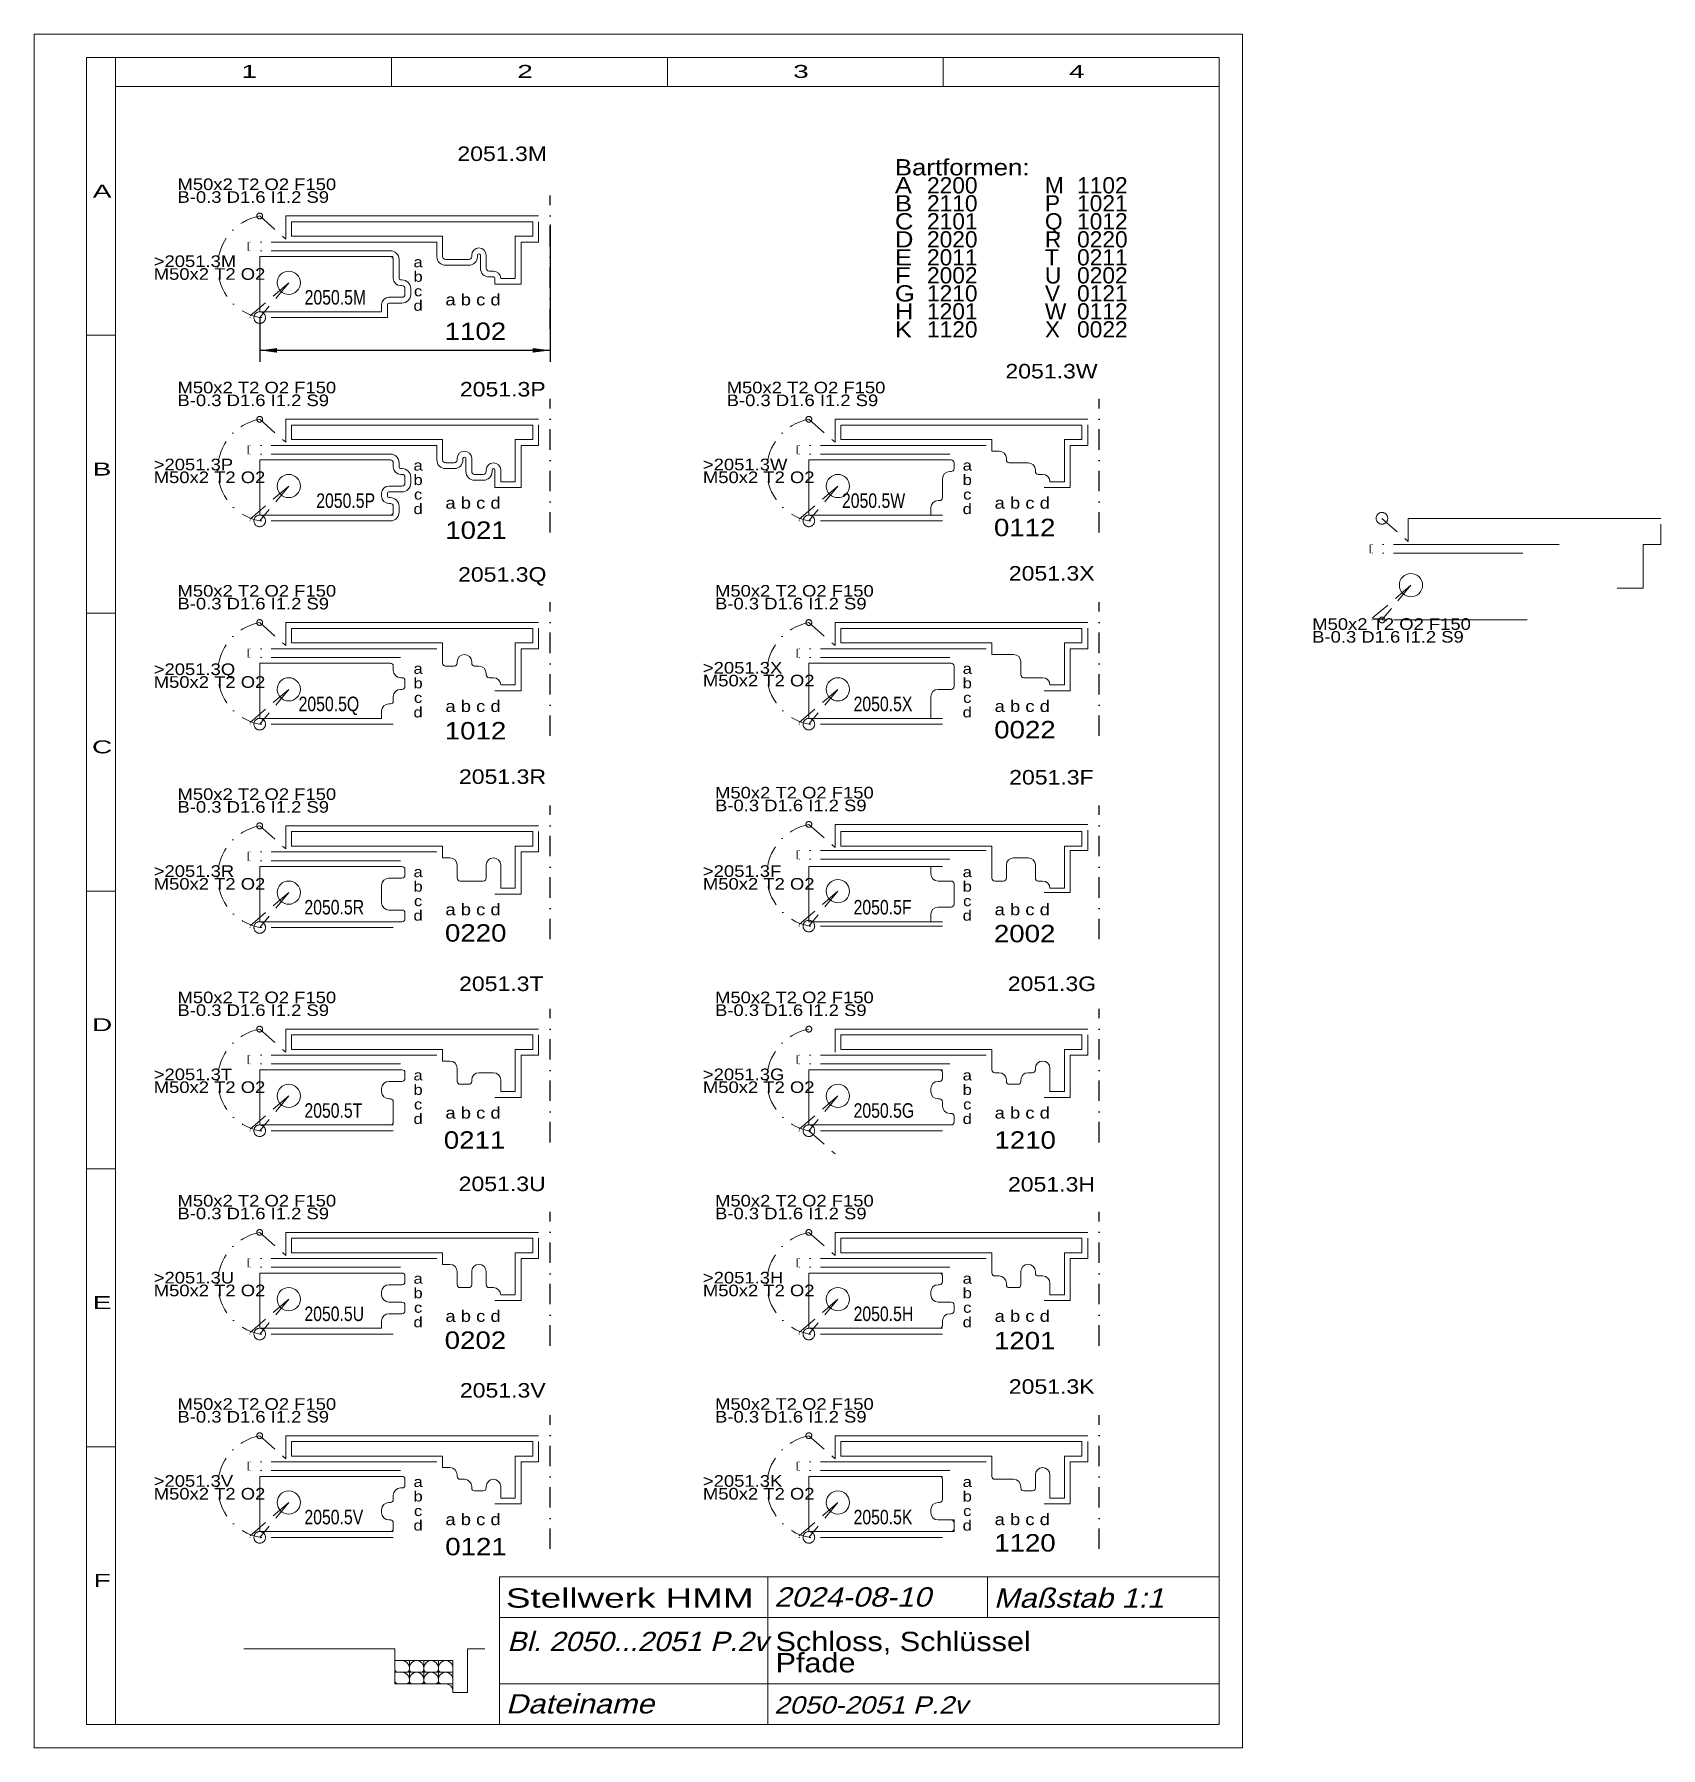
# Model space of a CAD drawing. Extents: x 1 to 281, y 1 to 296.
import ezdxf
from ezdxf.enums import TextEntityAlignment as Align

# ---------------------------------------------------------------- set-up
doc = ezdxf.new("R2010")
doc.units = 0
doc.header["$LTSCALE"] = 7.025558
for name, pattern in [('DASHDOT', [1, 0.5, -0.25, 0, -0.25]), ('DASHED', [0.75, 0.5, -0.25]), ('DIVIDE', [1.25, 0.5, -0.25, 0, -0.25, 0, -0.25]), ('PHANTOM', [2.5, 1.25, -0.25, 0.25, -0.25, 0.25, -0.25])]:
    doc.linetypes.add(name, pattern=pattern)
for name, color, linetype, lineweight in [('2050_5_6 BESATZUNG', 8, 'CONTINUOUS', 18), ('2051_1-4 SCHLÜSSEL', 190, 'CONTINUOUS', 18), ('2051_3__', 11, 'CONTINUOUS', 13), ('2051_3M', 7, 'CONTINUOUS', 0), ('2051_3P', 7, 'CONTINUOUS', 0), ('2051___ SCHLÜSSEL', 230, 'CONTINUOUS', 13), ('BEMASSUNG', 7, 'CONTINUOUS', 25), ('BESCHRIFTUNG', 7, 'CONTINUOUS', 25), ('BESCHRIFTUNG0', 7, 'CONTINUOUS', 25), ('MASSGRENZEN', 172, 'CONTINUOUS', 25), ('MASSLINIEN', 172, 'CONTINUOUS', 25), ('MASSTEXTE', 212, 'CONTINUOUS', 25), ('MITTELLINIEN', 5, 'DASHDOT', 25), ('STANDARD', 7, 'CONTINUOUS', 0)]:
    doc.layers.add(name, color=color, linetype=linetype, lineweight=lineweight)
doc.styles.add('Arial', font='arial.ttf')

msp = doc.modelspace()

# ---------------------------------------------------------------- texts
at = {"layer": '2051_3__', "char_height": 2, "attachment_point": 7, "line_spacing_factor": 0.66, "style": 'Arial'}
for insert in [(120.21, 231.95), (25.66, 196.95), (118.21, 196.95), (221.02, 191.23), (25.66, 161.95), (118.21, 162.2), (25.66, 126.95), (118.21, 126.95), (25.66, 91.95), (118.21, 91.95), (25.66, 56.95), (118.21, 56.95)]:
    msp.add_mtext('\\W1.135094;M50x2 T2 O2 F150\\PB-0.3 D1.6 I1.2 S9', dxfattribs=dict(at, insert=insert))
at = {"layer": '2051_3M', "insert": (25.66, 266.95), "char_height": 2, "attachment_point": 7, "line_spacing_factor": 0.66, "style": 'Arial'}
msp.add_mtext('\\W1.135094;M50x2 T2 O2 F150\\PB-0.3 D1.6 I1.2 S9', dxfattribs=at)
at = {"layer": '2051_3P', "insert": (25.66, 231.95), "char_height": 2, "attachment_point": 7, "line_spacing_factor": 0.66, "style": 'Arial'}
msp.add_mtext('\\W1.135094;M50x2 T2 O2 F150\\PB-0.3 D1.6 I1.2 S9', dxfattribs=at)
at = {"layer": '2051___ SCHLÜSSEL', "char_height": 2, "attachment_point": 7, "line_spacing_factor": 0.66, "style": 'Arial'}
for s, insert in [('\\W1.135122;>2051.3M\\PM50x2 T2 O2', (21.57, 253.7)), ('\\W1.135110;>2051.3P\\PM50x2 T2 O2', (21.57, 218.7)), ('\\W1.135133;>2051.3W\\PM50x2 T2 O2', (116.12, 218.7)), ('\\W1.135121;>2051.3Q\\PM50x2 T2 O2', (21.57, 183.45)), ('\\W1.135110;>2051.3X\\PM50x2 T2 O2', (116.12, 183.7)), ('\\W1.135110;>2051.3R\\PM50x2 T2 O2', (21.57, 148.7)), ('\\W1.135136;>2051.3F\\PM50x2 T2 O2', (116.12, 148.7)), ('\\W1.135136;>2051.3T\\PM50x2 T2 O2', (21.57, 113.7)), ('\\W1.135121;>2051.3G\\PM50x2 T2 O2', (116.12, 113.7)), ('\\W1.135111;>2051.3U\\PM50x2 T2 O2', (21.57, 78.7)), ('\\W1.135111;>2051.3H\\PM50x2 T2 O2', (116.12, 78.7)), ('\\W1.135110;>2051.3V\\PM50x2 T2 O2', (21.57, 43.7)), ('\\W1.135110;>2051.3K\\PM50x2 T2 O2', (116.12, 43.7))]:
    msp.add_mtext(s, dxfattribs=dict(at, insert=insert))
at = {"layer": 'BESCHRIFTUNG', "style": 'Arial'}
for s, width, p in [('2051.3M', 1.135113, (81.56, 275.43)), ('2051.3W', 1.135125, (176.13, 238)), ('2051.3P', 1.135098, (81.66, 234.89)), ('2051.3Q', 1.135112, (81.57, 203)), ('2051.3X', 1.135098, (176.17, 203.19)), ('2051.3R', 1.135099, (81.61, 168.19)), ('2051.3F', 1.135128, (176.12, 168.08)), ('2051.3T', 1.135128, (81.41, 132.53)), ('2051.3G', 1.135112, (176.21, 132.53)), ('2051.3U', 1.135099, (81.56, 98.08)), ('2051.3H', 1.1351, (176.13, 98)), ('2051.3V', 1.135098, (81.66, 62.53)), ('2051.3K', 1.135099, (176.17, 63.19))]:
    msp.add_text(s, height=2.5, dxfattribs=dict(at, width=width)).set_placement(p, align=Align.MIDDLE_CENTER)
for s, height, width, p in [('2050.5M', 2.5, 0.778372, (47.55, 249.46)), ('a b c d', 2, 1.135096, (71.78, 249.32)), ('1102', 3, 1.135145, (71.66, 243.37)), ('2050.5P', 2.5, 0.778365, (49.55, 214.46)), ('a b c d', 2, 1.135096, (71.78, 214.32)), ('2050.5W', 2.5, 0.778327, (140.06, 214.46)), ('a b c d', 2, 1.135096, (166.34, 214.32)), ('0112', 3, 1.135145, (166.23, 209.59)), ('1021', 3, 1.135145, (71.76, 209.13)), ('2050.5Q', 2.5, 0.778371, (46.51, 179.46)), ('a b c d', 2, 1.135096, (71.78, 179.32)), ('2050.5X', 2.5, 0.778365, (142.06, 179.46)), ('a b c d', 2, 1.135096, (166.34, 179.32)), ('1012', 3, 1.135145, (71.68, 174.59)), ('0022', 3, 1.135145, (166.27, 174.78)), ('2050.5R', 2.5, 0.778366, (47.51, 144.46)), ('a b c d', 2, 1.135096, (71.78, 144.32)), ('2050.5F', 2.5, 0.778355, (142.06, 144.46)), ('a b c d', 2, 1.135096, (166.34, 144.32)), ('0220', 3, 1.135145, (71.71, 139.78)), ('2002', 3, 1.135145, (166.22, 139.67)), ('2050.5T', 2.5, 0.778355, (47.51, 109.46)), ('a b c d', 2, 1.135096, (71.78, 109.32)), ('2050.5G', 2.5, 0.778371, (142.06, 109.46)), ('a b c d', 2, 1.135096, (166.34, 109.32)), ('0211', 3, 1.13488, (71.51, 104.13)), ('1210', 3, 1.135145, (166.31, 104.13)), ('2050.5U', 2.5, 0.778366, (47.51, 74.46)), ('2050.5H', 2.5, 0.778366, (142.06, 74.46)), ('a b c d', 2, 1.135096, (71.78, 74.32)), ('a b c d', 2, 1.135096, (166.34, 74.32)), ('0202', 3, 1.135145, (71.66, 69.67)), ('1201', 3, 1.135145, (166.23, 69.59)), ('2050.5V', 2.5, 0.778365, (47.51, 39.46)), ('a b c d', 2, 1.135096, (71.78, 39.32)), ('2050.5K', 2.5, 0.778365, (142.06, 39.46)), ('a b c d', 2, 1.135096, (166.34, 39.32)), ('0121', 3, 1.135145, (71.76, 34.13)), ('1120', 3, 1.135145, (166.27, 34.78))]:
    msp.add_text(s, height=height, dxfattribs=dict(at, width=width)).set_placement(p)
for s, insert, char_height, attachment_point, line_spacing_factor in [('\\W1.135076;Bartformen:\\PA\\PB\\PC\\PD\\PE\\PF\\PG\\PH\\PK', (149.16, 274.5), 2.8, 1, 0.664286), ('\\W1.000000;\\P2200\\P2110\\P2101\\P2020\\P2011\\P2002\\P1210\\P1201\\P1120', (154.7, 274.5), 2.8, 1, 0.664286), ('\\W1.000000;\\PM\\PP\\PQ\\PR\\PT\\PU\\PV\\PW\\PX', (175, 274.5), 2.8, 1, 0.664286), ('\\W1.000000;\\P1102\\P1021\\P1012\\P0220\\P0211\\P0202\\P0121\\P0112\\P0022', (180.54, 274.5), 2.8, 1, 0.664286), ('\\W1.135146;a\\Pb\\Pc\\Pd', (67.08, 257.69), 1.8, 2, 0.833333), ('\\W1.135146;a\\Pb\\Pc\\Pd', (67.08, 222.69), 1.8, 2, 0.833333), ('\\W1.135146;a\\Pb\\Pc\\Pd', (161.63, 222.69), 1.8, 2, 0.833333), ('\\W1.135146;a\\Pb\\Pc\\Pd', (67.08, 187.69), 1.8, 2, 0.833333), ('\\W1.135146;a\\Pb\\Pc\\Pd', (161.63, 187.69), 1.8, 2, 0.833333), ('\\W1.135146;a\\Pb\\Pc\\Pd', (67.08, 152.69), 1.8, 2, 0.833333), ('\\W1.135146;a\\Pb\\Pc\\Pd', (161.63, 152.69), 1.8, 2, 0.833333), ('\\W1.135146;a\\Pb\\Pc\\Pd', (67.08, 117.69), 1.8, 2, 0.833333), ('\\W1.135146;a\\Pb\\Pc\\Pd', (161.63, 117.69), 1.8, 2, 0.833333), ('\\W1.135146;a\\Pb\\Pc\\Pd', (67.08, 82.69), 1.8, 2, 0.833333), ('\\W1.135146;a\\Pb\\Pc\\Pd', (161.63, 82.69), 1.8, 2, 0.833333), ('\\W1.135146;a\\Pb\\Pc\\Pd', (67.08, 47.69), 1.8, 2, 0.833333), ('\\W1.135146;a\\Pb\\Pc\\Pd', (161.63, 47.69), 1.8, 2, 0.833333)]:
    msp.add_mtext(s, dxfattribs=dict(at, insert=insert, char_height=char_height, attachment_point=attachment_point, line_spacing_factor=line_spacing_factor))
at = {"layer": 'BESCHRIFTUNG0', "style": 'Arial', "width": 1.365378}
msp.add_text('Stellwerk HMM', height=3.325, dxfattribs=at).set_placement((82.2, 28.44), align=Align.TOP_LEFT)
at = {"layer": 'BESCHRIFTUNG0', "style": 'Arial', "oblique": 15}
for s, height, width, p in [('2024-08-10', 3.325, 1.135137, (128.4, 28.62)), ('Maßstab 1:1', 3.325, 1.134935, (166.2, 28.44)), ('Bl. 2050...2051 P.2v', 3.325, 1.072852, (82.42, 20.96)), ('Dateiname', 3.325, 1.135074, (82.2, 10.22)), ('2050-2051 P.2v', 2.975, 1.134905, (128.4, 9.85))]:
    msp.add_text(s, height=height, dxfattribs=dict(at, width=width)).set_placement(p, align=Align.TOP_LEFT)
at = {"layer": 'BESCHRIFTUNG0', "insert": (128.62, 20.96), "char_height": 3.325, "attachment_point": 1, "line_spacing_factor": 0.66, "style": 'Arial'}
msp.add_mtext('\\W1.134991;Schloss, Schlüssel\\PPfade', dxfattribs=at)
at = {"layer": 'STANDARD', "style": 'Arial'}
for s, width, p in [('1', 1.547923, (38, 290.72)), ('2', 1.547922, (85.5, 290.72)), ('3', 1.547923, (133, 290.72)), ('4', 1.547923, (180.5, 290.72)), ('A', 1.547987, (12.68, 270.1)), ('B', 1.547987, (12.68, 222.26)), ('C', 1.548103, (12.68, 174.43)), ('D', 1.548104, (12.68, 126.6)), ('E', 1.547987, (12.68, 78.76)), ('F', 1.547769, (12.68, 30.93))]:
    msp.add_text(s, height=2.23, dxfattribs=dict(at, width=width)).set_placement(p, align=Align.TOP_CENTER)

# ---------------------------------------------------------------- blocks, each defined once
blk = doc.blocks.new('D363603968')
at = {"layer": 'MASSGRENZEN'}
for points in [[(39.81, 241.58), (42.78, 241.97), (42.78, 241.19)], [(89.81, 241.58), (86.83, 241.19), (86.83, 241.97)]]:
    blk.add_solid(points, dxfattribs=at)
at = {"layer": 'MASSLINIEN', "color": 172}
for p, q in [((89.81, 263.24), (89.81, 239.58)), ((39.81, 247.22), (39.81, 239.58)), ((89.81, 241.58), (39.81, 241.58))]:
    blk.add_line(p, q, dxfattribs=at)

# ---------------------------------------------------------------- linework, layer by layer
at = {"layer": '2050_5_6 BESATZUNG', "lineweight": 0}
for p, q in [((62.81, 257.72), (39.81, 257.72)), ((39.81, 257.72), (39.81, 248.22)), ((60.81, 257.72), (62.31, 257.72)), ((62.81, 255.22), (62.81, 257.22)), ((62.81, 253.97), (62.81, 255.22)), ((64.06, 252.72), (64.31, 252.72)), ((64.81, 251.22), (64.81, 252.22)), ((39.81, 248.22), (60.81, 248.22)), ((60.81, 248.22), (60.81, 249.47)), ((62.81, 250.72), (62.06, 250.72)), ((64.31, 250.72), (62.81, 250.72)), ((62.31, 222.72), (39.81, 222.72)), ((39.81, 222.72), (39.81, 213.22)), ((60.81, 222.72), (62.31, 222.72)), ((62.81, 221.47), (62.81, 222.22)), ((157.36, 222.72), (134.36, 222.72)), ((134.36, 222.72), (134.36, 213.22)), ((155.36, 222.72), (157.36, 222.72)), ((157.36, 222.72), (158.86, 222.72)), ((159.36, 221.22), (159.36, 222.22)), ((64.06, 220.22), (64.31, 220.22)), ((64.81, 218.72), (64.81, 219.72)), ((157.36, 218.22), (157.36, 219.47)), ((158.86, 220.72), (158.61, 220.72)), ((60.81, 216.47), (60.81, 216.97)), ((62.81, 218.22), (62.06, 218.22)), ((64.31, 218.22), (62.81, 218.22)), ((156.86, 215.72), (156.61, 215.72)), ((157.36, 216.22), (157.36, 218.22)), ((39.81, 213.22), (62.81, 213.22)), ((62.31, 213.22), (60.81, 213.22)), ((62.06, 215.22), (62.31, 215.22)), ((62.81, 213.72), (62.81, 214.72)), ((134.36, 213.22), (157.36, 213.22)), ((155.36, 213.22), (155.36, 214.47)), ((62.31, 187.72), (39.81, 187.72)), ((39.81, 187.72), (39.81, 178.22)), ((60.81, 187.72), (62.31, 187.72)), ((62.81, 186.47), (62.81, 187.22)), ((157.36, 187.72), (134.36, 187.72)), ((134.36, 187.72), (134.36, 178.22)), ((155.36, 187.72), (157.36, 187.72)), ((157.36, 187.72), (158.86, 187.72)), ((159.36, 183.72), (159.36, 187.22)), ((64.06, 185.22), (64.31, 185.22)), ((64.31, 183.22), (64.06, 183.22)), ((64.81, 183.72), (64.81, 184.72)), ((157.36, 183.22), (156.61, 183.22)), ((158.86, 183.22), (157.36, 183.22)), ((62.31, 180.72), (62.06, 180.72)), ((62.81, 181.22), (62.81, 181.97)), ((155.36, 180.47), (155.36, 181.97)), ((155.36, 178.22), (155.36, 180.47)), ((39.81, 178.22), (60.81, 178.22)), ((60.81, 178.22), (60.81, 179.47)), ((134.36, 178.22), (157.36, 178.22)), ((62.81, 152.72), (39.81, 152.72)), ((39.81, 152.72), (39.81, 143.22)), ((60.81, 152.72), (62.81, 152.72)), ((62.81, 150.72), (62.06, 150.72)), ((62.81, 152.72), (64.31, 152.72)), ((64.31, 150.72), (62.81, 150.72)), ((64.81, 151.22), (64.81, 152.22)), ((157.36, 152.72), (134.36, 152.72)), ((134.36, 152.72), (134.36, 143.22)), ((155.36, 151.47), (155.36, 152.72)), ((60.81, 147.97), (60.81, 149.47)), ((60.81, 146.47), (60.81, 147.97)), ((156.61, 150.22), (157.36, 150.22)), ((157.36, 150.22), (158.86, 150.22)), ((159.36, 146.22), (159.36, 149.72)), ((62.06, 145.22), (62.81, 145.22)), ((62.81, 145.22), (64.31, 145.22)), ((64.81, 143.72), (64.81, 144.72)), ((157.36, 145.72), (156.61, 145.72)), ((158.86, 145.72), (157.36, 145.72)), ((39.81, 143.22), (55.69, 143.22)), ((62.81, 143.22), (55.69, 143.22)), ((64.31, 143.22), (62.81, 143.22)), ((134.36, 143.22), (157.36, 143.22)), ((155.36, 143.22), (155.36, 144.47)), ((39.81, 117.72), (39.81, 108.22)), ((62.81, 117.72), (39.81, 117.72)), ((60.81, 117.72), (62.81, 117.72)), ((62.81, 115.72), (62.06, 115.72)), ((62.81, 117.72), (64.31, 117.72)), ((64.31, 115.72), (62.81, 115.72)), ((64.81, 116.22), (64.81, 117.22)), ((157.36, 117.72), (134.36, 117.72)), ((134.36, 117.72), (134.36, 108.22)), ((155.36, 117.72), (156.86, 117.72)), ((156.86, 115.72), (156.61, 115.72)), ((157.36, 116.22), (157.36, 117.22)), ((60.81, 113.97), (60.81, 114.47)), ((62.06, 112.72), (62.31, 112.72)), ((62.81, 108.72), (62.81, 112.22)), ((155.36, 113.97), (155.36, 114.47)), ((156.61, 112.72), (156.86, 112.72)), ((157.36, 111.47), (157.36, 112.22)), ((158.61, 110.22), (158.86, 110.22)), ((159.36, 108.72), (159.36, 109.72)), ((39.81, 108.22), (62.81, 108.22)), ((62.31, 108.22), (60.81, 108.22)), ((134.36, 108.22), (157.36, 108.22)), ((157.36, 108.22), (155.36, 108.22)), ((158.86, 108.22), (157.36, 108.22)), ((62.81, 82.72), (39.81, 82.72)), ((39.81, 82.72), (39.81, 73.22)), ((60.81, 82.72), (62.81, 82.72)), ((62.81, 82.72), (64.31, 82.72)), ((157.36, 82.72), (134.36, 82.72)), ((134.36, 82.72), (134.36, 73.22)), ((155.36, 82.72), (156.86, 82.72)), ((62.81, 80.72), (62.06, 80.72)), ((64.31, 80.72), (62.81, 80.72)), ((64.81, 81.22), (64.81, 82.22)), ((156.86, 80.72), (156.61, 80.72)), ((157.36, 81.22), (157.36, 82.22)), ((60.81, 78.97), (60.81, 79.47)), ((62.06, 77.72), (62.81, 77.72)), ((62.81, 77.72), (64.31, 77.72)), ((64.81, 76.22), (64.81, 77.22)), ((155.36, 78.97), (155.36, 79.47)), ((156.61, 77.72), (157.36, 77.72)), ((157.36, 77.72), (158.86, 77.72)), ((159.36, 76.22), (159.36, 77.22)), ((60.81, 73.22), (60.81, 74.47)), ((62.81, 75.72), (62.06, 75.72)), ((64.31, 75.72), (62.81, 75.72)), ((157.36, 73.72), (157.36, 74.47)), ((158.86, 75.72), (158.61, 75.72)), ((39.81, 73.22), (60.81, 73.22)), ((134.36, 73.22), (157.36, 73.22)), ((156.86, 73.22), (155.36, 73.22)), ((62.81, 47.72), (39.81, 47.72)), ((39.81, 47.72), (39.81, 38.22)), ((60.81, 47.72), (62.81, 47.72)), ((62.81, 47.72), (64.31, 47.72)), ((64.81, 46.22), (64.81, 47.22)), ((157.36, 47.72), (134.36, 47.72)), ((134.36, 47.72), (134.36, 38.22)), ((155.36, 47.72), (156.86, 47.72)), ((157.36, 45.22), (157.36, 47.22)), ((62.81, 43.72), (62.81, 44.47)), ((64.31, 45.72), (64.06, 45.72)), ((157.36, 43.72), (157.36, 45.22)), ((60.81, 41.47), (60.81, 41.97)), ((62.31, 43.22), (62.06, 43.22)), ((155.36, 41.47), (155.36, 41.97)), ((156.86, 43.22), (156.61, 43.22)), ((62.06, 40.22), (62.31, 40.22)), ((62.81, 38.72), (62.81, 39.72)), ((156.61, 40.22), (157.36, 40.22)), ((157.36, 40.22), (159.36, 40.22)), ((159.36, 38.22), (159.36, 40.22)), ((39.81, 38.22), (62.81, 38.22)), ((62.31, 38.22), (60.81, 38.22)), ((134.36, 38.22), (157.36, 38.22)), ((157.36, 38.22), (155.36, 38.22)), ((159.36, 38.22), (157.36, 38.22))]:
    msp.add_line(p, q, dxfattribs=at)
at = {"layer": '2050_5_6 BESATZUNG'}
for centre, radius, start, end in [((62.31, 257.22), 0.5, 0, 90), ((64.06, 253.97), 1.25, 180, 270), ((64.31, 252.22), 0.5, 0, 90), ((64.31, 251.22), 0.5, 270, 360), ((62.06, 249.47), 1.25, 90, 180), ((62.31, 222.22), 0.5, 0, 90), ((64.06, 221.47), 1.25, 180, 270), ((158.86, 222.22), 0.5, 0, 90), ((64.31, 219.72), 0.5, 0, 90), ((64.31, 218.72), 0.5, 270, 360), ((158.61, 219.47), 1.25, 90, 180), ((158.86, 221.22), 0.5, 270, 360), ((62.06, 216.97), 1.25, 90, 180), ((62.06, 216.47), 1.25, 180, 270), ((156.61, 214.47), 1.25, 90, 180), ((156.86, 216.22), 0.5, 270, 360), ((62.31, 214.72), 0.5, 0, 90), ((62.31, 213.72), 0.5, 270, 360), ((62.31, 187.22), 0.5, 0, 90), ((64.06, 186.47), 1.25, 180, 270), ((158.86, 187.22), 0.5, 0, 90), ((64.06, 181.97), 1.25, 90, 180), ((64.31, 184.72), 0.5, 0, 90), ((64.31, 183.72), 0.5, 270, 360), ((156.61, 181.97), 1.25, 90, 180), ((158.86, 183.72), 0.5, 270, 360), ((62.06, 179.47), 1.25, 90, 180), ((62.31, 181.22), 0.5, 270, 360), ((62.06, 149.47), 1.25, 90, 180), ((64.31, 152.22), 0.5, 0, 90), ((64.31, 151.22), 0.5, 270, 360), ((156.61, 151.47), 1.25, 180, 270), ((158.86, 149.72), 0.5, 0, 90), ((62.06, 146.47), 1.25, 180, 270), ((64.31, 144.72), 0.5, 0, 90), ((156.61, 144.47), 1.25, 90, 180), ((158.86, 146.22), 0.5, 270, 360), ((64.31, 143.72), 0.5, 270, 360), ((62.06, 114.47), 1.25, 90, 180), ((64.31, 117.22), 0.5, 0, 90), ((64.31, 116.22), 0.5, 270, 360), ((156.61, 114.47), 1.25, 90, 180), ((156.86, 117.22), 0.5, 0, 90), ((156.86, 116.22), 0.5, 270, 360), ((62.06, 113.97), 1.25, 180, 270), ((62.31, 112.22), 0.5, 0, 90), ((156.61, 113.97), 1.25, 180, 270), ((156.86, 112.22), 0.5, 0, 90), ((158.61, 111.47), 1.25, 180, 270), ((158.86, 109.72), 0.5, 0, 90), ((62.31, 108.72), 0.5, 270, 360), ((158.86, 108.72), 0.5, 270, 360), ((64.31, 82.22), 0.5, 0, 90), ((156.86, 82.22), 0.5, 0, 90), ((62.06, 79.47), 1.25, 90, 180), ((64.31, 81.22), 0.5, 270, 360), ((156.61, 79.47), 1.25, 90, 180), ((156.86, 81.22), 0.5, 270, 360), ((62.06, 78.97), 1.25, 180, 270), ((64.31, 77.22), 0.5, 0, 90), ((156.61, 78.97), 1.25, 180, 270), ((158.86, 77.22), 0.5, 0, 90), ((62.06, 74.47), 1.25, 90, 180), ((64.31, 76.22), 0.5, 270, 360), ((158.61, 74.47), 1.25, 90, 180), ((158.86, 76.22), 0.5, 270, 360), ((156.86, 73.72), 0.5, 270, 360), ((64.31, 47.22), 0.5, 0, 90), ((156.86, 47.22), 0.5, 0, 90), ((64.06, 44.47), 1.25, 90, 180), ((64.31, 46.22), 0.5, 270, 360), ((62.06, 41.97), 1.25, 90, 180), ((62.06, 41.47), 1.25, 180, 270), ((62.31, 43.72), 0.5, 270, 360), ((156.61, 41.97), 1.25, 90, 180), ((156.61, 41.47), 1.25, 180, 270), ((156.86, 43.72), 0.5, 270, 360), ((62.31, 39.72), 0.5, 0, 90), ((62.31, 38.72), 0.5, 270, 360), ((158.86, 39.72), 0.5, 360, 450), ((158.86, 38.72), 0.5, 270, 360)]:
    msp.add_arc(centre, radius, start, end, dxfattribs=at)
at = {"layer": '2051_1-4 SCHLÜSSEL'}
for p, q in [((45.31, 261.22), (45.31, 263.72)), ((45.31, 263.72), (86.81, 263.72)), ((86.81, 261.22), (86.81, 263.72)), ((45.31, 261.22), (71.31, 261.22)), ((71.31, 257.72), (71.31, 261.22)), ((83.81, 253.97), (83.81, 261.22)), ((83.81, 261.22), (86.81, 261.22)), ((73.81, 257.22), (71.81, 257.22)), ((75.81, 257.22), (73.81, 257.22)), ((76.31, 257.72), (76.31, 257.97)), ((78.81, 257.22), (78.81, 257.97)), ((78.81, 255.72), (78.81, 257.22)), ((80.06, 255.22), (79.31, 255.22)), ((81.31, 253.97), (83.81, 253.97)), ((45.31, 226.22), (45.31, 228.72)), ((45.31, 228.72), (86.81, 228.72)), ((86.81, 226.22), (86.81, 228.72)), ((139.86, 226.22), (139.86, 228.72)), ((139.86, 228.72), (181.36, 228.72)), ((181.36, 226.22), (181.36, 228.72)), ((45.31, 226.22), (71.31, 226.22)), ((71.31, 222.72), (71.31, 226.22)), ((83.81, 218.97), (83.81, 226.22)), ((83.81, 226.22), (86.81, 226.22)), ((139.86, 226.22), (165.86, 226.22)), ((165.86, 224.22), (165.86, 226.22)), ((167.11, 224.22), (165.86, 224.22)), ((178.36, 218.97), (178.36, 226.22)), ((178.36, 226.22), (181.36, 226.22)), ((73.31, 222.22), (71.81, 222.22)), ((73.81, 222.72), (73.81, 222.97)), ((76.31, 222.22), (76.31, 222.97)), ((76.31, 220.72), (76.31, 222.22)), ((168.36, 222.72), (168.36, 222.97)), ((170.86, 222.22), (168.86, 222.22)), ((172.11, 222.22), (170.86, 222.22)), ((78.31, 220.22), (76.81, 220.22)), ((78.81, 220.72), (78.81, 220.97)), ((81.31, 220.22), (81.31, 220.97)), ((81.31, 218.97), (81.31, 220.22)), ((81.31, 218.97), (83.81, 218.97)), ((173.36, 220.72), (173.36, 220.97)), ((174.61, 220.22), (173.86, 220.22)), ((175.86, 218.97), (178.36, 218.97)), ((45.31, 191.22), (45.31, 193.72)), ((45.31, 193.72), (86.81, 193.72)), ((86.81, 191.22), (86.81, 193.72)), ((139.86, 191.22), (139.86, 193.72)), ((139.86, 193.72), (181.36, 193.72)), ((181.36, 191.22), (181.36, 193.72)), ((45.31, 191.22), (71.31, 191.22)), ((71.31, 187.72), (71.31, 191.22)), ((83.81, 183.97), (83.81, 191.22)), ((83.81, 191.22), (86.81, 191.22)), ((139.86, 191.22), (165.86, 191.22)), ((165.86, 189.22), (165.86, 191.22)), ((168.36, 189.22), (165.86, 189.22)), ((169.61, 189.22), (168.36, 189.22)), ((178.36, 183.97), (178.36, 191.22)), ((178.36, 191.22), (181.36, 191.22)), ((73.31, 187.22), (71.81, 187.22)), ((73.81, 187.72), (73.81, 187.97)), ((76.31, 187.72), (76.31, 187.97)), ((77.56, 187.22), (76.81, 187.22)), ((78.81, 185.72), (78.81, 185.97)), ((170.86, 187.22), (170.86, 187.97)), ((170.86, 185.72), (170.86, 187.22)), ((80.06, 185.22), (79.31, 185.22)), ((81.31, 183.97), (83.81, 183.97)), ((173.36, 185.22), (171.36, 185.22)), ((174.61, 185.22), (173.36, 185.22)), ((175.86, 183.97), (178.36, 183.97)), ((45.31, 156.22), (45.31, 158.72)), ((45.31, 158.72), (86.81, 158.72)), ((86.81, 156.22), (86.81, 158.72)), ((139.86, 156.22), (139.86, 158.72)), ((139.86, 158.72), (181.36, 158.72)), ((181.36, 156.22), (181.36, 158.72)), ((45.31, 156.22), (71.31, 156.22)), ((71.31, 154.22), (71.31, 156.22)), ((72.56, 154.22), (71.31, 154.22)), ((83.81, 148.97), (83.81, 156.22)), ((83.81, 156.22), (86.81, 156.22)), ((139.86, 156.22), (165.86, 156.22)), ((165.86, 152.22), (165.86, 156.22)), ((170.86, 154.22), (169.61, 154.22)), ((172.11, 154.22), (170.86, 154.22)), ((178.36, 148.97), (178.36, 156.22)), ((178.36, 156.22), (181.36, 156.22)), ((73.81, 152.22), (73.81, 152.97)), ((73.81, 150.72), (73.81, 152.22)), ((78.81, 152.22), (78.81, 152.97)), ((78.81, 150.72), (78.81, 152.22)), ((81.31, 152.22), (81.31, 152.97)), ((81.31, 150.22), (81.31, 152.22)), ((165.86, 150.72), (165.86, 152.22)), ((168.36, 152.22), (168.36, 152.97)), ((168.36, 150.72), (168.36, 152.22)), ((173.36, 152.22), (173.36, 152.97)), ((173.36, 150.72), (173.36, 152.22)), ((76.31, 150.22), (74.31, 150.22)), ((78.31, 150.22), (76.31, 150.22)), ((81.31, 148.97), (81.31, 150.22)), ((81.31, 148.97), (83.81, 148.97)), ((167.86, 150.22), (166.36, 150.22)), ((174.61, 150.22), (173.86, 150.22)), ((175.86, 148.97), (178.36, 148.97)), ((45.31, 121.22), (45.31, 123.72)), ((45.31, 123.72), (86.81, 123.72)), ((45.31, 121.22), (71.31, 121.22)), ((71.31, 119.22), (71.31, 121.22)), ((83.81, 113.97), (83.81, 121.22)), ((83.81, 121.22), (86.81, 121.22)), ((86.81, 121.22), (86.81, 123.72)), ((139.86, 121.22), (139.86, 123.72)), ((139.86, 123.72), (181.36, 123.72)), ((139.86, 121.22), (165.86, 121.22)), ((165.86, 117.72), (165.86, 121.22)), ((178.36, 113.97), (178.36, 121.22)), ((178.36, 121.22), (181.36, 121.22)), ((181.36, 121.22), (181.36, 123.72)), ((72.56, 119.22), (71.31, 119.22)), ((73.81, 117.22), (73.81, 117.97)), ((73.81, 115.72), (73.81, 117.22)), ((75.81, 115.22), (74.31, 115.22)), ((76.31, 115.72), (76.31, 115.97)), ((78.81, 117.22), (77.56, 117.22)), ((80.06, 117.22), (78.81, 117.22)), ((81.31, 115.22), (81.31, 115.97)), ((81.31, 113.97), (81.31, 115.22)), ((167.11, 117.22), (166.36, 117.22)), ((168.36, 115.72), (168.36, 115.97)), ((170.36, 115.22), (168.86, 115.22)), ((170.86, 115.72), (170.86, 115.97)), ((172.86, 117.22), (172.11, 117.22)), ((173.36, 117.72), (173.36, 117.97)), ((175.86, 117.22), (175.86, 117.97)), ((175.86, 115.22), (175.86, 117.22)), ((175.86, 113.97), (175.86, 115.22)), ((81.31, 113.97), (83.81, 113.97)), ((175.86, 113.97), (178.36, 113.97)), ((45.31, 86.22), (45.31, 88.72)), ((45.31, 88.72), (86.81, 88.72)), ((86.81, 86.22), (86.81, 88.72)), ((139.86, 86.22), (139.86, 88.72)), ((139.86, 88.72), (181.36, 88.72)), ((181.36, 86.22), (181.36, 88.72)), ((45.31, 86.22), (71.31, 86.22)), ((71.31, 84.22), (71.31, 86.22)), ((83.81, 78.97), (83.81, 86.22)), ((83.81, 86.22), (86.81, 86.22)), ((139.86, 86.22), (165.86, 86.22)), ((165.86, 82.72), (165.86, 86.22)), ((178.36, 78.97), (178.36, 86.22)), ((178.36, 86.22), (181.36, 86.22)), ((72.56, 84.22), (71.31, 84.22)), ((73.81, 82.22), (73.81, 82.97)), ((76.31, 82.22), (76.31, 82.97)), ((78.81, 82.22), (78.81, 82.97)), ((170.86, 82.22), (170.86, 82.97)), ((173.36, 82.72), (173.36, 82.97)), ((73.81, 80.72), (73.81, 82.22)), ((75.81, 80.22), (74.31, 80.22)), ((76.31, 80.72), (76.31, 82.22)), ((78.81, 80.72), (78.81, 82.22)), ((80.06, 80.22), (79.31, 80.22)), ((167.11, 82.22), (166.36, 82.22)), ((168.36, 80.72), (168.36, 80.97)), ((170.36, 80.22), (168.86, 80.22)), ((170.86, 80.72), (170.86, 82.22)), ((174.61, 82.22), (173.86, 82.22)), ((175.86, 80.22), (175.86, 80.97)), ((175.86, 78.97), (175.86, 80.22)), ((81.31, 78.97), (83.81, 78.97)), ((175.86, 78.97), (178.36, 78.97)), ((45.31, 51.22), (45.31, 53.72)), ((45.31, 53.72), (86.81, 53.72)), ((86.81, 51.22), (86.81, 53.72)), ((139.86, 51.22), (139.86, 53.72)), ((139.86, 53.72), (181.36, 53.72)), ((181.36, 51.22), (181.36, 53.72)), ((45.31, 51.22), (71.31, 51.22)), ((71.31, 49.22), (71.31, 51.22)), ((83.81, 43.97), (83.81, 51.22)), ((83.81, 51.22), (86.81, 51.22)), ((139.86, 51.22), (165.86, 51.22)), ((165.86, 47.72), (165.86, 51.22)), ((178.36, 43.97), (178.36, 51.22)), ((178.36, 51.22), (181.36, 51.22)), ((72.56, 49.22), (71.31, 49.22)), ((73.81, 47.72), (73.81, 47.97)), ((75.06, 47.22), (74.31, 47.22)), ((168.36, 47.22), (166.36, 47.22)), ((169.61, 47.22), (168.36, 47.22)), ((173.36, 47.22), (173.36, 47.97)), ((173.36, 45.72), (173.36, 47.22)), ((175.86, 47.22), (175.86, 47.97)), ((175.86, 45.22), (175.86, 47.22)), ((76.31, 45.72), (76.31, 45.97)), ((78.31, 45.22), (76.81, 45.22)), ((78.81, 45.72), (78.81, 45.97)), ((81.31, 45.22), (81.31, 45.97)), ((81.31, 43.97), (81.31, 45.22)), ((170.86, 45.72), (170.86, 45.97)), ((172.86, 45.22), (171.36, 45.22)), ((175.86, 43.97), (175.86, 45.22)), ((81.31, 43.97), (83.81, 43.97)), ((175.86, 43.97), (178.36, 43.97)), ((37.08, 18), (63.08, 18)), ((63.08, 14), (63.08, 18)), ((75.58, 10.5), (75.58, 18)), ((75.58, 18), (78.58, 18)), ((65.58, 16), (63.08, 16)), ((65.58, 14), (65.58, 16)), ((68.08, 16), (65.58, 16)), ((68.08, 14), (68.08, 16)), ((70.58, 16), (68.08, 16)), ((73.08, 16), (70.58, 16)), ((70.58, 14), (70.58, 16)), ((73.08, 14), (73.08, 16)), ((65.58, 14), (63.08, 14)), ((63.08, 12), (63.08, 14)), ((65.58, 12), (63.08, 12)), ((68.08, 14), (65.58, 14)), ((65.58, 12), (65.58, 14)), ((68.08, 12), (65.58, 12)), ((70.58, 14), (68.08, 14)), ((68.08, 12), (68.08, 14)), ((70.58, 12), (68.08, 12)), ((70.58, 12), (70.58, 14)), ((73.08, 14), (70.58, 14)), ((73.08, 12), (70.58, 12)), ((73.08, 12), (73.08, 14)), ((73.08, 10.5), (73.08, 12)), ((73.08, 10.5), (75.58, 10.5))]:
    msp.add_line(p, q, dxfattribs=at)
for centre, radius, start, end in [((71.81, 257.72), 0.5, 180, 270), ((75.81, 257.72), 0.5, 270, 360), ((77.56, 257.97), 1.25, 90, 180), ((77.56, 257.97), 1.25, 0, 90), ((79.31, 255.72), 0.5, 180, 270), ((80.06, 253.97), 1.25, 0, 90), ((75.06, 222.97), 1.25, 90, 180), ((75.06, 222.97), 1.25, 0, 90), ((167.11, 222.97), 1.25, 0, 90), ((71.81, 222.72), 0.5, 180, 270), ((73.31, 222.72), 0.5, 270, 360), ((80.06, 220.97), 1.25, 90, 180), ((80.06, 220.97), 1.25, 0, 90), ((168.86, 222.72), 0.5, 180, 270), ((172.11, 220.97), 1.25, 0, 90), ((76.81, 220.72), 0.5, 180, 270), ((78.31, 220.72), 0.5, 270, 360), ((173.86, 220.72), 0.5, 180, 270), ((174.61, 218.97), 1.25, 0, 90), ((75.06, 187.97), 1.25, 90, 180), ((75.06, 187.97), 1.25, 0, 90), ((169.61, 187.97), 1.25, 0, 90), ((71.81, 187.72), 0.5, 180, 270), ((73.31, 187.72), 0.5, 270, 360), ((76.81, 187.72), 0.5, 180, 270), ((77.56, 185.97), 1.25, 0, 90), ((79.31, 185.72), 0.5, 180, 270), ((80.06, 183.97), 1.25, 0, 90), ((171.36, 185.72), 0.5, 180, 270), ((174.61, 183.97), 1.25, 0, 90), ((72.56, 152.97), 1.25, 0, 90), ((80.06, 152.97), 1.25, 90, 180), ((80.06, 152.97), 1.25, 0, 90), ((169.61, 152.97), 1.25, 90, 180), ((172.11, 152.97), 1.25, 0, 90), ((74.31, 150.72), 0.5, 180, 270), ((78.31, 150.72), 0.5, 270, 360), ((166.36, 150.72), 0.5, 180, 270), ((167.86, 150.72), 0.5, 270, 360), ((173.86, 150.72), 0.5, 180, 270), ((174.61, 148.97), 1.25, 0, 90), ((72.56, 117.97), 1.25, 0, 90), ((174.61, 117.97), 1.25, 90, 180), ((174.61, 117.97), 1.25, 0, 90), ((74.31, 115.72), 0.5, 180, 270), ((75.81, 115.72), 0.5, 270, 360), ((77.56, 115.97), 1.25, 90, 180), ((80.06, 115.97), 1.25, 0, 90), ((166.36, 117.72), 0.5, 180, 270), ((167.11, 115.97), 1.25, 0, 90), ((168.86, 115.72), 0.5, 180, 270), ((170.36, 115.72), 0.5, 270, 360), ((172.11, 115.97), 1.25, 90, 180), ((172.86, 117.72), 0.5, 270, 360), ((72.56, 82.97), 1.25, 0, 90), ((77.56, 82.97), 1.25, 90, 180), ((77.56, 82.97), 1.25, 0, 90), ((166.36, 82.72), 0.5, 180, 270), ((172.11, 82.97), 1.25, 90, 180), ((172.11, 82.97), 1.25, 0, 90), ((173.86, 82.72), 0.5, 180, 270), ((74.31, 80.72), 0.5, 180, 270), ((75.81, 80.72), 0.5, 270, 360), ((79.31, 80.72), 0.5, 180, 270), ((80.06, 78.97), 1.25, 0, 90), ((167.11, 80.97), 1.25, 0, 90), ((168.86, 80.72), 0.5, 180, 270), ((170.36, 80.72), 0.5, 270, 360), ((174.61, 80.97), 1.25, 0, 90), ((72.56, 47.97), 1.25, 0, 90), ((74.31, 47.72), 0.5, 180, 270), ((75.06, 45.97), 1.25, 0, 90), ((80.06, 45.97), 1.25, 90, 180), ((80.06, 45.97), 1.25, 0, 90), ((166.36, 47.72), 0.5, 180, 270), ((169.61, 45.97), 1.25, 0, 90), ((174.61, 47.97), 1.25, 90, 180), ((174.61, 47.97), 1.25, 0, 90), ((76.81, 45.72), 0.5, 180, 270), ((78.31, 45.72), 0.5, 270, 360), ((171.36, 45.72), 0.5, 180, 270), ((172.86, 45.72), 0.5, 270, 360), ((64.33, 14.75), 1.25, 360, 450), ((66.83, 14.75), 1.25, 90, 180), ((66.83, 14.75), 1.25, 360, 450), ((69.33, 14.75), 1.25, 90, 180), ((69.33, 14.75), 1.25, 360, 450), ((71.83, 14.75), 1.25, 90, 180), ((71.83, 14.75), 1.25, 360, 450), ((63.58, 14.5), 0.5, 180, 270), ((63.58, 12.5), 0.5, 180, 270), ((64.33, 12.75), 1.25, 360, 450), ((65.08, 14.5), 0.5, 270, 360), ((65.08, 12.5), 0.5, 270, 360), ((66.08, 14.5), 0.5, 180, 270), ((66.83, 12.75), 1.25, 90, 180), ((66.08, 12.5), 0.5, 180, 270), ((66.83, 12.75), 1.25, 360, 450), ((67.58, 14.5), 0.5, 270, 360), ((67.58, 12.5), 0.5, 270, 360), ((68.58, 14.5), 0.5, 180, 270), ((69.33, 12.75), 1.25, 90, 180), ((68.58, 12.5), 0.5, 180, 270), ((69.33, 12.75), 1.25, 360, 450), ((70.08, 14.5), 0.5, 270, 360), ((70.08, 12.5), 0.5, 270, 360), ((71.08, 14.5), 0.5, 180, 270), ((71.83, 12.75), 1.25, 90, 180), ((71.08, 12.5), 0.5, 180, 270), ((71.83, 12.75), 1.25, 360, 450), ((71.83, 10.75), 1.25, 360, 450)]:
    msp.add_arc(centre, radius, start, end, dxfattribs=at)
at = {"layer": '2051_3__', "linetype": 'DASHED'}
for p, q in [((134.36, 229.72), (138.86, 225.75)), ((139.36, 218.22), (132.36, 212.22)), ((139.36, 218.22), (134.36, 212.22)), ((233.02, 212.66), (237.52, 208.69)), ((238.02, 201.16), (231.02, 195.16)), ((238.02, 201.16), (233.02, 195.16)), ((39.81, 194.72), (44.31, 190.75)), ((134.36, 194.72), (138.86, 190.75)), ((44.81, 183.22), (37.81, 177.22)), ((44.81, 183.22), (39.81, 177.22)), ((139.36, 183.22), (132.36, 177.22)), ((139.36, 183.22), (134.36, 177.22)), ((39.81, 159.72), (44.31, 155.75)), ((134.36, 159.97), (138.86, 156)), ((44.81, 148.22), (37.81, 142.22)), ((44.81, 148.22), (39.81, 142.22)), ((139.36, 148.47), (132.36, 142.47)), ((139.36, 148.47), (134.36, 142.47)), ((39.81, 124.72), (44.31, 120.75)), ((44.81, 113.22), (37.81, 107.22)), ((44.81, 113.22), (39.81, 107.22)), ((139.36, 113.22), (132.36, 107.22)), ((139.36, 113.22), (134.36, 107.22)), ((134.36, 107.22), (138.86, 103.25)), ((39.81, 89.72), (44.31, 85.75)), ((134.36, 89.72), (138.86, 85.75)), ((44.81, 78.22), (37.81, 72.22)), ((44.81, 78.22), (39.81, 72.22)), ((139.36, 78.22), (132.36, 72.22)), ((139.36, 78.22), (134.36, 72.22)), ((39.81, 54.72), (44.31, 50.75)), ((134.36, 54.72), (138.86, 50.75)), ((44.81, 43.22), (37.81, 37.22)), ((44.81, 43.22), (39.81, 37.22)), ((139.36, 43.22), (132.36, 37.22)), ((139.36, 43.22), (134.36, 37.22))]:
    msp.add_line(p, q, dxfattribs=at)
at = {"layer": '2051_3__'}
for p, q in [((138.86, 225.75), (138.86, 229.72)), ((138.86, 229.72), (179.61, 229.72)), ((139.86, 225.22), (164.86, 225.22)), ((179.36, 217.97), (179.36, 225.22)), ((158.61, 223.72), (139.86, 223.72)), ((174.86, 217.97), (179.36, 217.97)), ((237.52, 208.69), (237.52, 212.66)), ((237.52, 212.66), (278.27, 212.66)), ((139.86, 212.22), (157.36, 212.22)), ((157.36, 212.22), (155.36, 212.22)), ((238.52, 208.16), (263.52, 208.16)), ((257.27, 206.66), (238.52, 206.66)), ((278.02, 200.66), (278.02, 208.16)), ((273.52, 200.66), (278.02, 200.66)), ((44.31, 190.75), (44.31, 194.72)), ((44.31, 194.72), (85.06, 194.72)), ((138.86, 190.75), (138.86, 194.72)), ((138.86, 194.72), (179.61, 194.72)), ((238.52, 195.16), (256.02, 195.16)), ((258.02, 195.16), (256.02, 195.16)), ((45.31, 190.22), (70.31, 190.22)), ((84.81, 182.97), (84.81, 190.22)), ((139.86, 190.22), (164.86, 190.22)), ((179.36, 182.97), (179.36, 190.22)), ((64.06, 188.72), (45.31, 188.72)), ((158.61, 188.72), (139.86, 188.72)), ((80.31, 182.97), (84.81, 182.97)), ((174.86, 182.97), (179.36, 182.97)), ((45.31, 177.22), (62.81, 177.22)), ((62.81, 177.22), (60.81, 177.22)), ((139.86, 177.22), (157.36, 177.22)), ((157.36, 177.22), (155.36, 177.22)), ((44.31, 155.75), (44.31, 159.72)), ((44.31, 159.72), (85.06, 159.72)), ((138.86, 156), (138.86, 159.97)), ((138.86, 159.97), (179.61, 159.97)), ((45.31, 155.22), (70.31, 155.22)), ((64.06, 153.72), (45.31, 153.72)), ((84.81, 147.97), (84.81, 155.22)), ((139.86, 155.47), (164.86, 155.47)), ((158.61, 153.97), (139.86, 153.97)), ((179.36, 148.22), (179.36, 155.47)), ((80.31, 147.97), (84.81, 147.97)), ((174.86, 148.22), (179.36, 148.22)), ((45.31, 142.22), (62.81, 142.22)), ((62.81, 142.22), (60.81, 142.22)), ((139.86, 142.47), (157.36, 142.47)), ((157.36, 142.47), (155.36, 142.47)), ((44.31, 120.75), (44.31, 124.72)), ((44.31, 124.72), (85.06, 124.72)), ((138.86, 120.75), (138.86, 124.72)), ((138.86, 124.72), (179.61, 124.72)), ((45.31, 120.22), (70.31, 120.22)), ((64.06, 118.72), (45.31, 118.72)), ((84.81, 112.97), (84.81, 120.22)), ((139.86, 120.22), (164.86, 120.22)), ((158.61, 118.72), (139.86, 118.72)), ((179.36, 112.97), (179.36, 120.22)), ((80.31, 112.97), (84.81, 112.97)), ((174.86, 112.97), (179.36, 112.97)), ((45.31, 107.22), (62.81, 107.22)), ((62.81, 107.22), (60.81, 107.22)), ((139.86, 107.22), (157.36, 107.22)), ((157.36, 107.22), (155.36, 107.22)), ((44.31, 85.75), (44.31, 89.72)), ((44.31, 89.72), (85.06, 89.72)), ((138.86, 85.75), (138.86, 89.72)), ((138.86, 89.72), (179.61, 89.72)), ((45.31, 85.22), (70.31, 85.22)), ((64.06, 83.72), (45.31, 83.72)), ((84.81, 77.97), (84.81, 85.22)), ((139.86, 85.22), (164.86, 85.22)), ((158.61, 83.72), (139.86, 83.72)), ((179.36, 77.97), (179.36, 85.22)), ((80.31, 77.97), (84.81, 77.97)), ((174.86, 77.97), (179.36, 77.97)), ((45.31, 72.22), (62.81, 72.22)), ((62.81, 72.22), (60.81, 72.22)), ((139.86, 72.22), (157.36, 72.22)), ((157.36, 72.22), (155.36, 72.22)), ((44.31, 50.75), (44.31, 54.72)), ((44.31, 54.72), (85.06, 54.72)), ((138.86, 50.75), (138.86, 54.72)), ((138.86, 54.72), (179.61, 54.72)), ((45.31, 50.22), (70.31, 50.22)), ((84.81, 42.97), (84.81, 50.22)), ((139.86, 50.22), (164.86, 50.22)), ((179.36, 42.97), (179.36, 50.22)), ((64.06, 48.72), (45.31, 48.72)), ((158.61, 48.72), (139.86, 48.72)), ((80.31, 42.97), (84.81, 42.97)), ((174.86, 42.97), (179.36, 42.97)), ((45.31, 37.22), (62.81, 37.22)), ((62.81, 37.22), (60.81, 37.22)), ((139.86, 37.22), (157.36, 37.22)), ((157.36, 37.22), (155.36, 37.22))]:
    msp.add_line(p, q, dxfattribs=at)
at = {"layer": '2051_3__', "color": 34, "linetype": 'DIVIDE'}
for p, q in [((179.61, 229.72), (182.36, 229.72)), ((182.36, 225.22), (182.36, 229.72)), ((132.36, 223.72), (132.36, 225.22)), ((139.86, 225.22), (132.36, 225.22)), ((179.36, 225.22), (182.36, 225.22)), ((139.86, 223.72), (132.36, 223.72)), ((278.27, 212.66), (281.02, 212.66)), ((281.02, 208.16), (281.02, 212.66)), ((139.86, 212.22), (132.36, 212.22)), ((231.02, 206.66), (231.02, 208.16)), ((238.52, 208.16), (231.02, 208.16)), ((238.52, 206.66), (231.02, 206.66)), ((278.02, 208.16), (281.02, 208.16)), ((85.06, 194.72), (87.81, 194.72)), ((87.81, 190.22), (87.81, 194.72)), ((179.61, 194.72), (182.36, 194.72)), ((182.36, 190.22), (182.36, 194.72)), ((238.52, 195.16), (231.02, 195.16)), ((37.81, 188.72), (37.81, 190.22)), ((45.31, 190.22), (37.81, 190.22)), ((84.81, 190.22), (87.81, 190.22)), ((132.36, 188.72), (132.36, 190.22)), ((139.86, 190.22), (132.36, 190.22)), ((179.36, 190.22), (182.36, 190.22)), ((45.31, 188.72), (37.81, 188.72)), ((139.86, 188.72), (132.36, 188.72)), ((45.31, 177.22), (37.81, 177.22)), ((139.86, 177.22), (132.36, 177.22)), ((85.06, 159.72), (87.81, 159.72)), ((87.81, 155.22), (87.81, 159.72)), ((179.61, 159.97), (182.36, 159.97)), ((182.36, 155.47), (182.36, 159.97)), ((37.81, 153.72), (37.81, 155.22)), ((45.31, 155.22), (37.81, 155.22)), ((45.31, 153.72), (37.81, 153.72)), ((84.81, 155.22), (87.81, 155.22)), ((132.36, 153.97), (132.36, 155.47)), ((139.86, 155.47), (132.36, 155.47)), ((139.86, 153.97), (132.36, 153.97)), ((179.36, 155.47), (182.36, 155.47)), ((45.31, 142.22), (37.81, 142.22)), ((139.86, 142.47), (132.36, 142.47)), ((85.06, 124.72), (87.81, 124.72)), ((87.81, 120.22), (87.81, 124.72)), ((179.61, 124.72), (182.36, 124.72)), ((182.36, 120.22), (182.36, 124.72)), ((37.81, 118.72), (37.81, 120.22)), ((45.31, 120.22), (37.81, 120.22)), ((45.31, 118.72), (37.81, 118.72)), ((84.81, 120.22), (87.81, 120.22)), ((132.36, 118.72), (132.36, 120.22)), ((139.86, 120.22), (132.36, 120.22)), ((139.86, 118.72), (132.36, 118.72)), ((179.36, 120.22), (182.36, 120.22)), ((45.31, 107.22), (37.81, 107.22)), ((139.86, 107.22), (132.36, 107.22)), ((85.06, 89.72), (87.81, 89.72)), ((87.81, 85.22), (87.81, 89.72)), ((179.61, 89.72), (182.36, 89.72)), ((182.36, 85.22), (182.36, 89.72)), ((37.81, 83.72), (37.81, 85.22)), ((45.31, 85.22), (37.81, 85.22)), ((45.31, 83.72), (37.81, 83.72)), ((84.81, 85.22), (87.81, 85.22)), ((132.36, 83.72), (132.36, 85.22)), ((139.86, 85.22), (132.36, 85.22)), ((139.86, 83.72), (132.36, 83.72)), ((179.36, 85.22), (182.36, 85.22)), ((45.31, 72.22), (37.81, 72.22)), ((139.86, 72.22), (132.36, 72.22)), ((85.06, 54.72), (87.81, 54.72)), ((87.81, 50.22), (87.81, 54.72)), ((179.61, 54.72), (182.36, 54.72)), ((182.36, 50.22), (182.36, 54.72)), ((37.81, 48.72), (37.81, 50.22)), ((45.31, 50.22), (37.81, 50.22)), ((84.81, 50.22), (87.81, 50.22)), ((132.36, 48.72), (132.36, 50.22)), ((139.86, 50.22), (132.36, 50.22)), ((179.36, 50.22), (182.36, 50.22)), ((45.31, 48.72), (37.81, 48.72)), ((139.86, 48.72), (132.36, 48.72)), ((45.31, 37.22), (37.81, 37.22)), ((139.86, 37.22), (132.36, 37.22))]:
    msp.add_line(p, q, dxfattribs=at)
at = {"layer": '2051_3__', "linetype": 'PHANTOM'}
for centre, radius in [((134.36, 229.72), 0.5), ((134.36, 212.22), 1), ((233.02, 212.66), 1), ((39.81, 194.72), 0.5), ((134.36, 194.72), 0.5), ((233.02, 195.16), 0.5), ((39.81, 177.22), 1), ((134.36, 177.22), 1), ((39.81, 159.72), 0.5), ((134.36, 159.97), 0.5), ((39.81, 142.22), 1), ((134.36, 142.47), 1), ((39.81, 124.72), 0.5), ((134.36, 124.72), 0.5), ((39.81, 107.22), 1), ((134.36, 107.22), 1), ((39.81, 89.72), 0.5), ((134.36, 89.72), 0.5), ((39.81, 72.22), 1), ((134.36, 72.22), 1), ((39.81, 54.72), 0.5), ((134.36, 54.72), 0.5), ((39.81, 37.22), 1), ((134.36, 37.22), 1)]:
    msp.add_circle(centre, radius, dxfattribs=at)
at = {"layer": '2051_3__', "lineweight": 0}
for centre in [(139.36, 218.22), (238.02, 201.16), (44.81, 183.22), (139.36, 183.22), (139.36, 148.47), (44.81, 148.22), (44.81, 113.22), (139.36, 113.22), (44.81, 78.22), (139.36, 78.22), (44.81, 43.22), (139.36, 43.22)]:
    msp.add_circle(centre, 2, dxfattribs=at)
at = {"layer": '2051_3M', "linetype": 'DASHED'}
for p, q in [((39.81, 264.72), (44.31, 260.75)), ((44.81, 253.22), (37.81, 247.22)), ((44.81, 253.22), (39.81, 247.22))]:
    msp.add_line(p, q, dxfattribs=at)
at = {"layer": '2051_3M'}
for p, q in [((44.31, 260.75), (44.31, 264.72)), ((44.31, 264.72), (85.06, 264.72)), ((45.31, 260.22), (70.31, 260.22)), ((70.31, 257.72), (70.31, 260.22)), ((84.81, 252.97), (84.81, 260.22)), ((62.31, 258.72), (45.31, 258.72)), ((63.81, 255.22), (63.81, 257.22)), ((77.31, 257.72), (77.31, 257.97)), ((77.81, 257.22), (77.81, 257.97)), ((77.81, 255.72), (77.81, 257.22)), ((63.81, 253.97), (63.81, 255.22)), ((64.06, 253.72), (64.31, 253.72)), ((73.81, 256.22), (71.81, 256.22)), ((75.81, 256.22), (73.81, 256.22)), ((80.06, 254.22), (79.31, 254.22)), ((80.31, 252.97), (80.31, 253.97)), ((65.81, 251.22), (65.81, 252.22)), ((80.31, 252.97), (84.81, 252.97)), ((61.81, 247.22), (61.81, 249.47)), ((62.81, 249.72), (62.06, 249.72)), ((64.31, 249.72), (62.81, 249.72)), ((45.31, 247.22), (60.81, 247.22)), ((61.81, 247.22), (60.81, 247.22))]:
    msp.add_line(p, q, dxfattribs=at)
at = {"layer": '2051_3M', "color": 34, "linetype": 'DIVIDE'}
for p, q in [((85.06, 264.72), (87.81, 264.72)), ((87.81, 260.22), (87.81, 264.72)), ((37.81, 258.72), (37.81, 260.22)), ((45.31, 260.22), (37.81, 260.22)), ((84.81, 260.22), (87.81, 260.22)), ((45.31, 258.72), (37.81, 258.72)), ((45.31, 247.22), (37.81, 247.22))]:
    msp.add_line(p, q, dxfattribs=at)
at = {"layer": '2051_3M', "linetype": 'PHANTOM'}
for centre, radius in [((39.81, 264.72), 0.5), ((39.81, 247.22), 1)]:
    msp.add_circle(centre, radius, dxfattribs=at)
at = {"layer": '2051_3M', "lineweight": 0}
msp.add_circle((44.81, 253.22), 2, dxfattribs=at)
at = {"layer": '2051_3M'}
for centre, radius, start, end in [((62.31, 257.22), 1.5, 0, 90), ((71.81, 257.72), 1.5, 180, 270), ((75.81, 257.72), 1.5, 270, 360), ((77.56, 257.97), 0.25, 90, 180), ((77.56, 257.97), 0.25, 0, 90), ((64.06, 253.97), 0.25, 180, 270), ((64.31, 252.22), 1.5, 0, 90), ((79.31, 255.72), 1.5, 180, 270), ((80.06, 253.97), 0.25, 0, 90), ((64.31, 251.22), 1.5, 270, 360), ((62.06, 249.47), 0.25, 90, 180)]:
    msp.add_arc(centre, radius, start, end, dxfattribs=at)
at = {"layer": '2051_3P', "linetype": 'DASHED'}
for p, q in [((39.81, 229.72), (44.31, 225.75)), ((44.81, 218.22), (37.81, 212.22)), ((44.81, 218.22), (39.81, 212.22))]:
    msp.add_line(p, q, dxfattribs=at)
at = {"layer": '2051_3P'}
for p, q in [((44.31, 225.75), (44.31, 229.72)), ((44.31, 229.72), (85.06, 229.72)), ((45.31, 225.22), (70.31, 225.22)), ((70.31, 222.72), (70.31, 225.22)), ((84.81, 217.97), (84.81, 225.22)), ((62.31, 223.72), (45.31, 223.72)), ((63.81, 221.47), (63.81, 222.22)), ((74.81, 222.72), (74.81, 222.97)), ((75.31, 222.22), (75.31, 222.97)), ((75.31, 220.72), (75.31, 222.22)), ((64.06, 221.22), (64.31, 221.22)), ((65.81, 218.72), (65.81, 219.72)), ((73.31, 221.22), (71.81, 221.22)), ((78.31, 219.22), (76.81, 219.22)), ((79.81, 220.72), (79.81, 220.97)), ((80.31, 220.22), (80.31, 220.97)), ((80.31, 217.97), (80.31, 220.22)), ((61.81, 216.47), (61.81, 216.97)), ((62.81, 217.22), (62.06, 217.22)), ((62.06, 216.22), (62.31, 216.22)), ((64.31, 217.22), (62.81, 217.22)), ((80.31, 217.97), (84.81, 217.97)), ((63.81, 213.72), (63.81, 214.72)), ((45.31, 212.22), (60.81, 212.22)), ((62.31, 212.22), (60.81, 212.22))]:
    msp.add_line(p, q, dxfattribs=at)
at = {"layer": '2051_3P', "color": 34, "linetype": 'DIVIDE'}
for p, q in [((85.06, 229.72), (87.81, 229.72)), ((87.81, 225.22), (87.81, 229.72)), ((37.81, 223.72), (37.81, 225.22)), ((45.31, 225.22), (37.81, 225.22)), ((84.81, 225.22), (87.81, 225.22)), ((45.31, 223.72), (37.81, 223.72)), ((45.31, 212.22), (37.81, 212.22))]:
    msp.add_line(p, q, dxfattribs=at)
at = {"layer": '2051_3P', "linetype": 'PHANTOM'}
for centre, radius in [((39.81, 229.72), 0.5), ((39.81, 212.22), 1)]:
    msp.add_circle(centre, radius, dxfattribs=at)
at = {"layer": '2051_3P', "lineweight": 0}
msp.add_circle((44.81, 218.22), 2, dxfattribs=at)
at = {"layer": '2051_3P'}
for centre, radius, start, end in [((62.31, 222.22), 1.5, 0, 90), ((64.06, 221.47), 0.25, 180, 270), ((71.81, 222.72), 1.5, 180, 270), ((73.31, 222.72), 1.5, 270, 360), ((75.06, 222.97), 0.25, 90, 180), ((75.06, 222.97), 0.25, 0, 90), ((64.31, 219.72), 1.5, 0, 90), ((64.31, 218.72), 1.5, 270, 360), ((76.81, 220.72), 1.5, 180, 270), ((78.31, 220.72), 1.5, 270, 360), ((80.06, 220.97), 0.25, 90, 180), ((80.06, 220.97), 0.25, 0, 90), ((62.06, 216.97), 0.25, 90, 180), ((62.06, 216.47), 0.25, 180, 270), ((62.31, 214.72), 1.5, 0, 90), ((62.31, 213.72), 1.5, 270, 360)]:
    msp.add_arc(centre, radius, start, end, dxfattribs=at)
at = {"layer": '2051___ SCHLÜSSEL', "linetype": 'DASHDOT'}
for centre in [(41.46, 255.97), (41.46, 220.97), (136.02, 220.97), (41.46, 185.97), (136.02, 185.97), (41.46, 150.97), (136.02, 151.22), (41.46, 115.97), (136.02, 115.97), (41.46, 80.97), (136.02, 80.97), (41.46, 45.97), (136.02, 45.97)]:
    msp.add_arc(centre, 8.9, 100.6974, 259.3026, dxfattribs=at)
at = {"layer": 'MITTELLINIEN'}
for p, q in [((89.81, 245.22), (89.81, 268.24)), ((89.81, 210.22), (89.81, 233.24)), ((184.36, 210.22), (184.36, 233.24)), ((89.81, 175.22), (89.81, 198.24)), ((184.36, 175.22), (184.36, 198.24)), ((89.81, 140.22), (89.81, 163.24)), ((184.36, 140.22), (184.36, 163.24)), ((89.81, 105.22), (89.81, 128.24)), ((184.36, 105.22), (184.36, 128.24)), ((89.81, 70.22), (89.81, 93.24)), ((184.36, 70.22), (184.36, 93.24)), ((89.81, 35.22), (89.81, 58.24)), ((184.36, 35.22), (184.36, 58.24))]:
    msp.add_line(p, q, dxfattribs=at)
at = {"layer": 'STANDARD'}
for p, q in [((1, 1), (1, 296)), ((1, 296), (209, 296)), ((209, 296), (209, 1)), ((10, 5), (10, 292)), ((10, 292), (15, 292)), ((15, 292), (205, 292)), ((15, 287), (15, 292)), ((62.5, 292), (62.5, 287)), ((110, 292), (110, 287)), ((157.5, 292), (157.5, 287)), ((205, 292), (205, 287)), ((15, 287), (205, 287)), ((15, 5), (15, 287)), ((205, 287), (205, 5)), ((10, 244.17), (15, 244.17)), ((10, 196.33), (15, 196.33)), ((205, 182.12), (205, 5.12)), ((10, 148.5), (15, 148.5)), ((10, 100.67), (15, 100.67)), ((10, 52.83), (15, 52.83)), ((10, 5), (15, 5)), ((205, 5), (15, 5)), ((209, 1), (1, 1))]:
    msp.add_line(p, q, dxfattribs=at)
at = {"layer": 'STANDARD', "lineweight": 0}
for p, q in [((81.11, 30.4), (205, 30.4)), ((81.11, 30.4), (81.11, 5)), ((127.31, 30.4), (127.31, 5)), ((165.11, 30.4), (165.11, 23.4)), ((81.11, 23.4), (205, 23.4)), ((81.11, 12), (205, 12))]:
    msp.add_line(p, q, dxfattribs=at)

# ---------------------------------------------------------------- block references
at = {"layer": 'BEMASSUNG'}
msp.add_blockref('D363603968', (0, 0), dxfattribs=at)

msp.set_redraw_order([(e.dxf.handle, doc.entitydb.next_handle()) for e in msp.query("TEXT MTEXT ATTDEF DIMENSION ARC_DIMENSION")])  # texts and dimensions are drawn at this point

doc.saveas('drawing.dxf')
